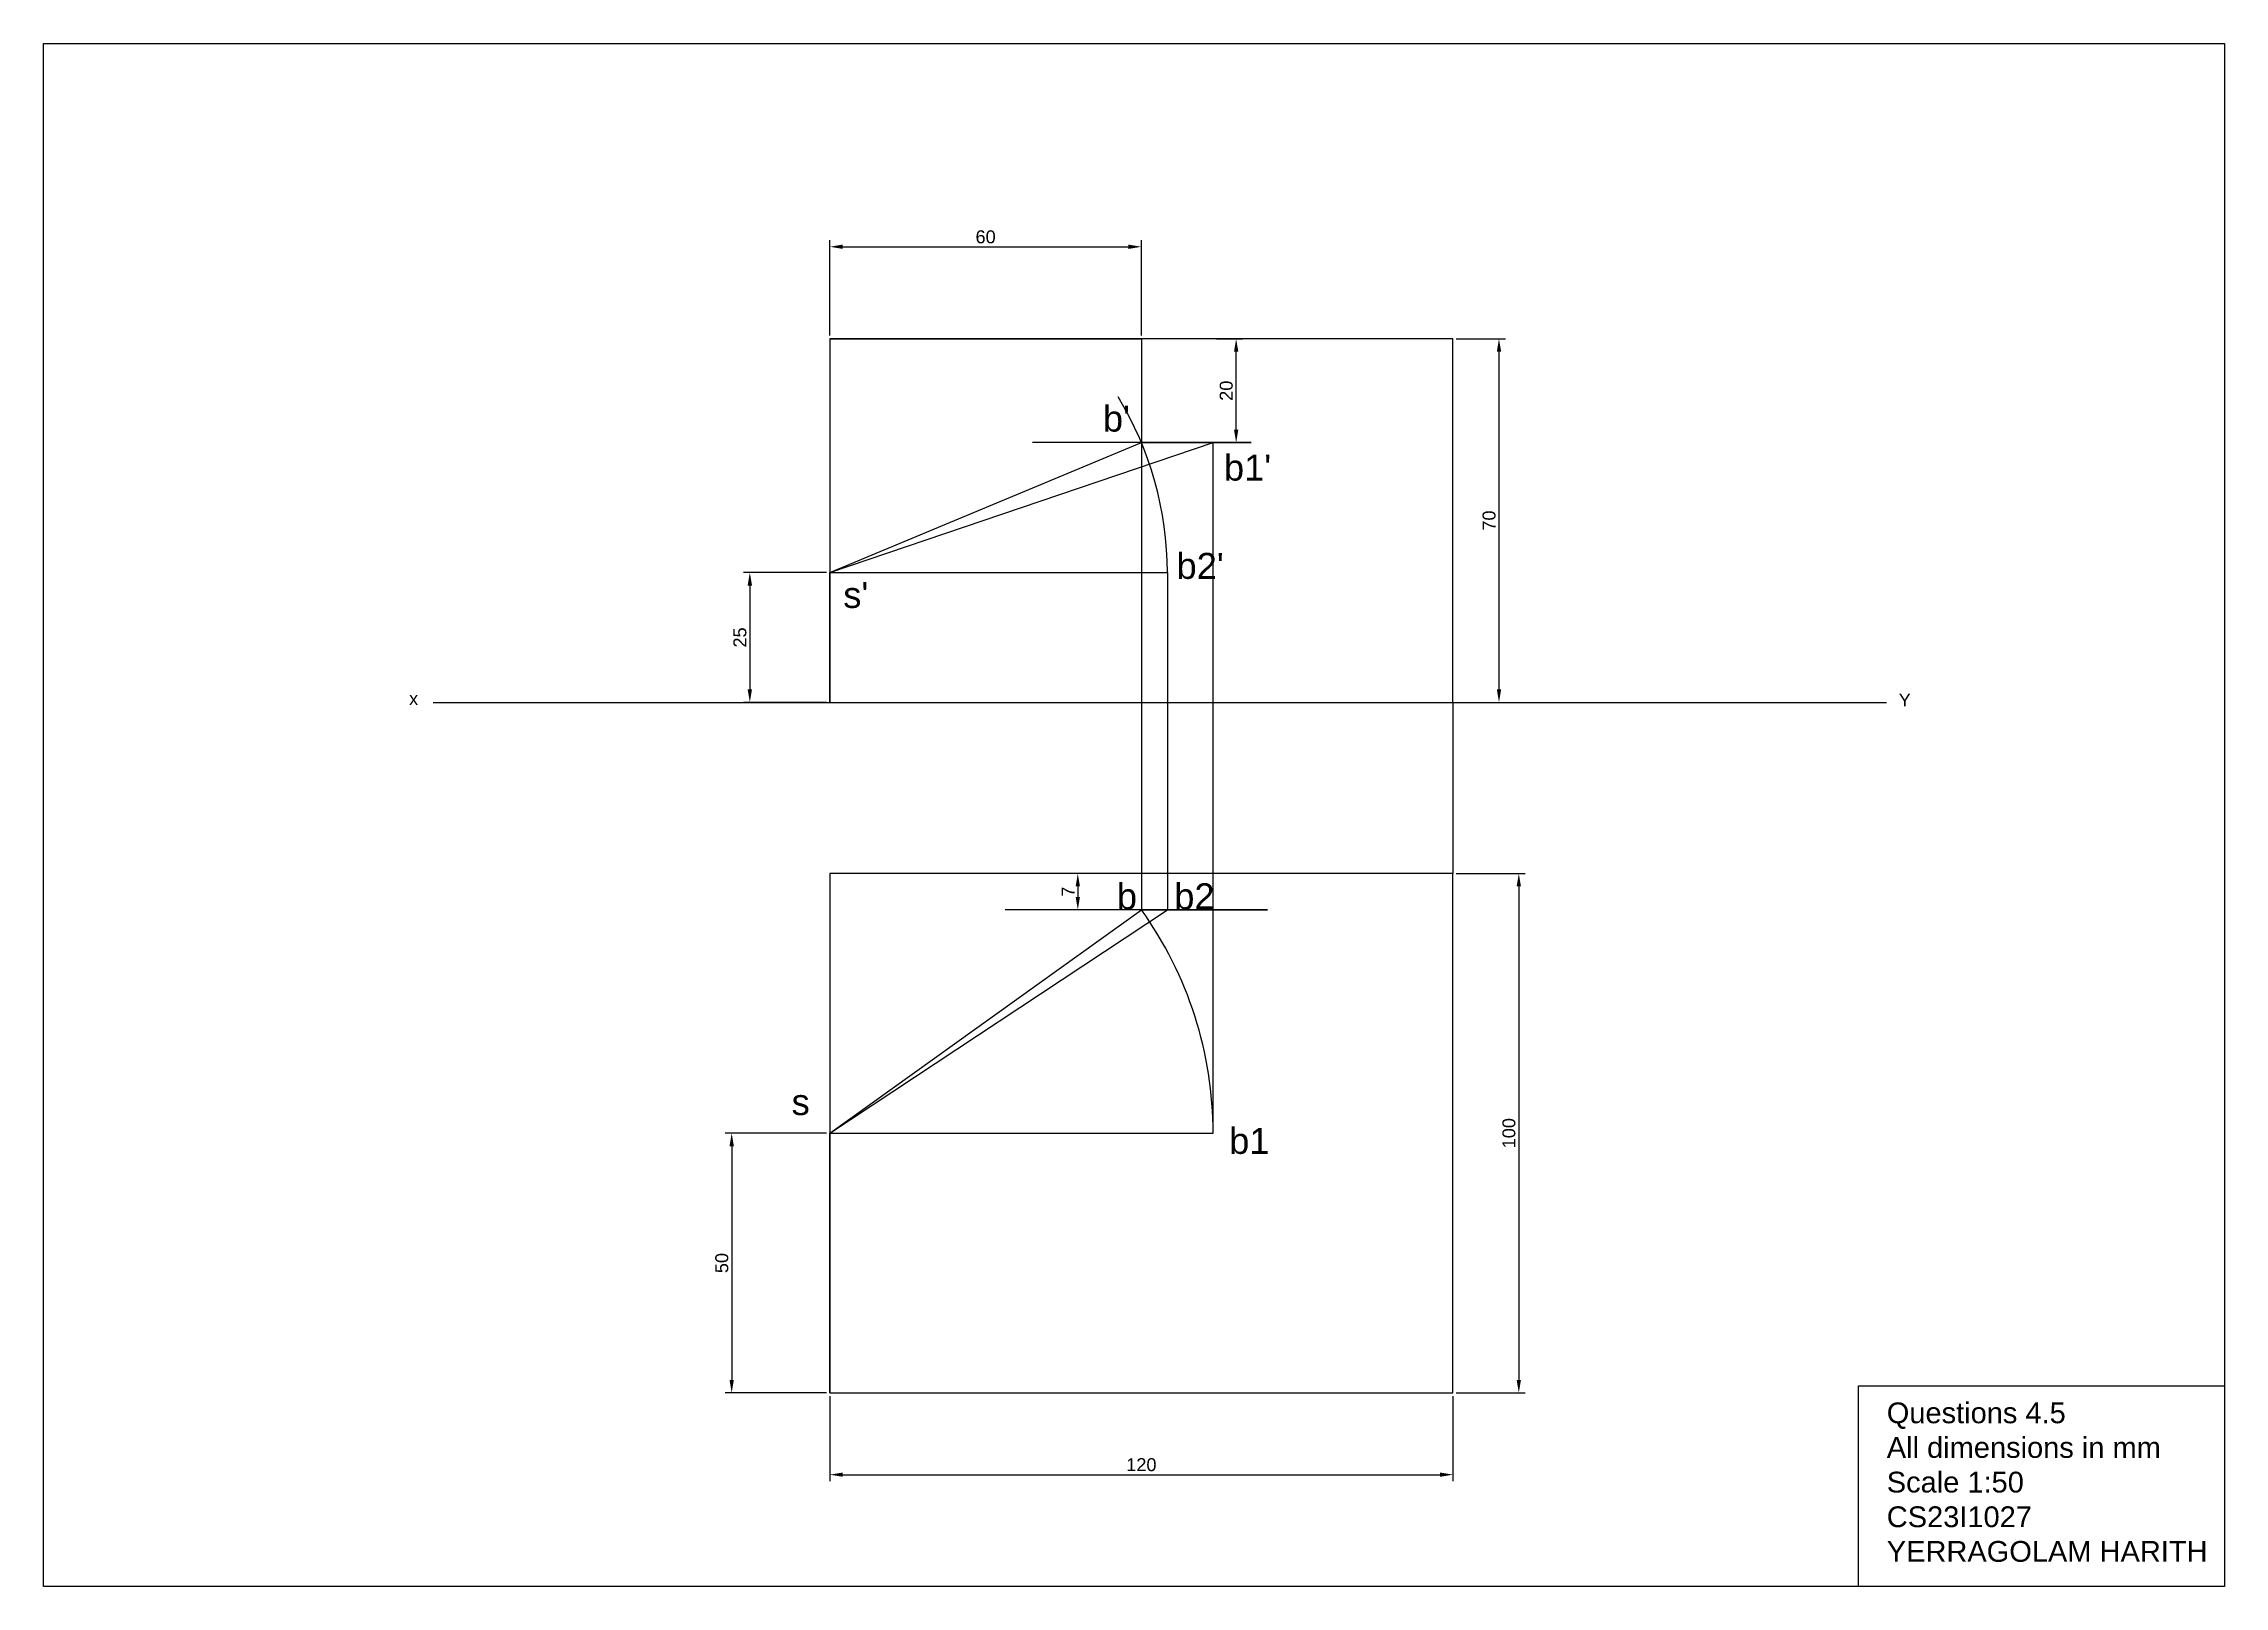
# Model space of a CAD drawing. Header units: millimetres. Extents: x 2023 to 3983, y 1593 to 1892.
# Drawn here: x 2022.7 to 2442.7, y 1593.9 to 1890.9 of the extents above; entities that cross this region are included whole.
import ezdxf

# ---------------------------------------------------------------- set-up
doc = ezdxf.new("R2010")
doc.units = ezdxf.units.MM
doc.styles.get("Standard").update_dxf_attribs({"font": 'arial.ttf'})
doc.dimstyles.new('ISO-25', dxfattribs={"dimtxt": 2.5, "dimasz": 2.5, "dimexe": 1.25, "dimexo": 0.625, "dimtad": 1, "dimtxsty": 'Standard', "dimcen": 2.5, "dimadec": 0, "dimazin": 0, "dimtfac": 1, "dimtmove": 0, "dimatfit": 3, "dimfxl": 1, "dimarcsym": 0})

msp = doc.modelspace()

# ---------------------------------------------------------------- texts
at = {"attachment_point": 1}
for s, width, gutter_width, insert, char_height in [("b'", 5.01611288, 25, (2226.664951, 1821.255689), 5), ("b1'", 6.34389547, 25, (2249.975079, 1811.820254), 5), ("b2'", 6.3879072, 25, (2240.844757, 1792.900211), 5), ("s'", 5.19946988, 25, (2176.666291, 1787.296477), 5), ('x', 16.25867254, 12.5, (2093.046951, 1766.103116), 2.5), ('Y', 16.25867254, 12.5, (2379.927169, 1765.827559), 2.5), ('b', 6.3879072, 25, (2229.357094, 1729.286644), 5), ('b2', 6.3879072, 25, (2240.410794, 1729.286644), 5), ('s', 4.75379456, 25, (2166.71937, 1689.673984), 5), ('b1', 6.3879072, 25, (2250.989629, 1682.205554), 5), ('Questions 4.5\\PAll dimensions in mm\\PScale 1:50\\PCS23I1027\\PYERRAGOLAM HARITH', 79.91576006, 12.5, (2377.635619, 1629.344614), 4)]:
    msp.add_mtext_dynamic_manual_height_columns(s, width=width, gutter_width=gutter_width, heights=[0], dxfattribs=dict(at, insert=insert, char_height=char_height))

# ---------------------------------------------------------------- blocks, each defined once
blk = doc.blocks.new('*D3')
at = {"color": 0, "lineweight": -2, "transparency": 16777216}
for p, q in [((2294.71, 1834.12), (2304.2, 1834.12)), ((2302.95, 1831.62), (2302.95, 1766.62)), ((2294.71, 1764.12), (2304.2, 1764.12))]:
    blk.add_line(p, q, dxfattribs=at)
at = {"color": 0, "transparency": 16777216}
for points in [[(2302.54, 1831.62), (2303.37, 1831.62), (2302.95, 1834.12)], [(2302.54, 1766.62), (2303.37, 1766.62), (2302.95, 1764.12)]]:
    blk.add_solid(points, dxfattribs=at)
at = {"layer": 'Defpoints', "color": 0, "transparency": 16777216}
for p in [(2294.08, 1834.12), (2294.08, 1764.12), (2302.95, 1764.12)]:
    blk.add_point(p, dxfattribs=at)
at = {"color": 0, "transparency": 16777216, "insert": (2301.05, 1799.12), "char_height": 2.5, "attachment_point": 5, "rotation": 90}
blk.add_mtext('70', dxfattribs=at)
blk = doc.blocks.new('*D4')
at = {"color": 0, "lineweight": -2, "transparency": 16777216}
for p, q in [((2294.71, 1731.18), (2308.02, 1731.18)), ((2306.77, 1728.68), (2306.77, 1633.68)), ((2294.71, 1631.18), (2308.02, 1631.18))]:
    blk.add_line(p, q, dxfattribs=at)
at = {"color": 0, "transparency": 16777216}
for points in [[(2306.35, 1728.68), (2307.18, 1728.68), (2306.77, 1731.18)], [(2306.35, 1633.68), (2307.18, 1633.68), (2306.77, 1631.18)]]:
    blk.add_solid(points, dxfattribs=at)
at = {"layer": 'Defpoints', "color": 0, "transparency": 16777216}
for p in [(2294.08, 1731.18), (2294.08, 1631.18), (2306.77, 1631.18)]:
    blk.add_point(p, dxfattribs=at)
at = {"color": 0, "transparency": 16777216, "insert": (2304.87, 1681.18), "char_height": 2.5, "attachment_point": 5, "rotation": 90}
blk.add_mtext('100', dxfattribs=at)
blk = doc.blocks.new('*D5')
at = {"color": 0, "lineweight": -2, "transparency": 16777216}
for p, q in [((2174.08, 1630.56), (2174.08, 1614.19)), ((2294.08, 1630.56), (2294.08, 1614.19)), ((2176.58, 1615.44), (2291.58, 1615.44))]:
    blk.add_line(p, q, dxfattribs=at)
at = {"color": 0, "transparency": 16777216}
for points in [[(2176.58, 1615.86), (2176.58, 1615.03), (2174.08, 1615.44)], [(2291.58, 1615.86), (2291.58, 1615.03), (2294.08, 1615.44)]]:
    blk.add_solid(points, dxfattribs=at)
at = {"layer": 'Defpoints', "color": 0, "transparency": 16777216}
for p in [(2174.08, 1631.18), (2294.08, 1631.18), (2294.08, 1615.44)]:
    blk.add_point(p, dxfattribs=at)
at = {"color": 0, "transparency": 16777216, "insert": (2234.08, 1617.35), "char_height": 2.5, "attachment_point": 5}
blk.add_mtext('120', dxfattribs=at)
blk = doc.blocks.new('*D6')
at = {"color": 0, "lineweight": -2, "transparency": 16777216}
for p, q in [((2173.46, 1789.12), (2157.42, 1789.12)), ((2158.67, 1786.62), (2158.67, 1766.62)), ((2173.46, 1764.12), (2157.42, 1764.12))]:
    blk.add_line(p, q, dxfattribs=at)
at = {"color": 0, "transparency": 16777216}
for points in [[(2158.25, 1786.62), (2159.09, 1786.62), (2158.67, 1789.12)], [(2158.25, 1766.62), (2159.09, 1766.62), (2158.67, 1764.12)]]:
    blk.add_solid(points, dxfattribs=at)
at = {"layer": 'Defpoints', "color": 0, "transparency": 16777216}
for p in [(2174.08, 1789.12), (2158.67, 1764.12), (2174.08, 1764.12)]:
    blk.add_point(p, dxfattribs=at)
at = {"color": 0, "transparency": 16777216, "insert": (2156.77, 1776.62), "char_height": 2.5, "attachment_point": 5, "rotation": 90}
blk.add_mtext('25', dxfattribs=at)
blk = doc.blocks.new('*D7')
at = {"color": 0, "lineweight": -2, "transparency": 16777216}
for p, q in [((2173.46, 1681.18), (2153.93, 1681.18)), ((2155.18, 1678.68), (2155.18, 1633.68)), ((2173.46, 1631.18), (2153.93, 1631.18))]:
    blk.add_line(p, q, dxfattribs=at)
at = {"color": 0, "transparency": 16777216}
for points in [[(2154.76, 1678.68), (2155.59, 1678.68), (2155.18, 1681.18)], [(2154.76, 1633.68), (2155.59, 1633.68), (2155.18, 1631.18)]]:
    blk.add_solid(points, dxfattribs=at)
at = {"layer": 'Defpoints', "color": 0, "transparency": 16777216}
for p in [(2174.08, 1681.18), (2155.18, 1631.18), (2174.08, 1631.18)]:
    blk.add_point(p, dxfattribs=at)
at = {"color": 0, "transparency": 16777216, "insert": (2153.28, 1656.18), "char_height": 2.5, "attachment_point": 5, "rotation": 90}
blk.add_mtext('50', dxfattribs=at)
blk = doc.blocks.new('*D8')
at = {"color": 0, "lineweight": -2, "transparency": 16777216}
for p, q in [((2248.52, 1834.12), (2253.58, 1834.12)), ((2252.33, 1816.62), (2252.33, 1831.62)), ((2248.52, 1814.12), (2253.58, 1814.12))]:
    blk.add_line(p, q, dxfattribs=at)
at = {"color": 0, "transparency": 16777216}
for points in [[(2251.92, 1831.62), (2252.75, 1831.62), (2252.33, 1834.12)], [(2251.92, 1816.62), (2252.75, 1816.62), (2252.33, 1814.12)]]:
    blk.add_solid(points, dxfattribs=at)
at = {"layer": 'Defpoints', "color": 0, "transparency": 16777216}
for p in [(2247.9, 1834.12), (2252.33, 1834.12), (2247.9, 1814.12)]:
    blk.add_point(p, dxfattribs=at)
at = {"color": 0, "transparency": 16777216, "insert": (2250.43, 1824.12), "char_height": 2.5, "attachment_point": 5, "rotation": 90}
blk.add_mtext('20', dxfattribs=at)
blk = doc.blocks.new('*D9')
at = {"color": 0, "lineweight": -2, "transparency": 16777216}
for p, q in [((2233.46, 1731.18), (2220.58, 1731.18)), ((2221.83, 1728.68), (2221.83, 1726.68)), ((2233.46, 1724.18), (2220.58, 1724.18))]:
    blk.add_line(p, q, dxfattribs=at)
at = {"color": 0, "transparency": 16777216}
for points in [[(2221.42, 1728.68), (2222.25, 1728.68), (2221.83, 1731.18)], [(2221.42, 1726.68), (2222.25, 1726.68), (2221.83, 1724.18)]]:
    blk.add_solid(points, dxfattribs=at)
at = {"layer": 'Defpoints', "color": 0, "transparency": 16777216}
for p in [(2234.08, 1731.18), (2221.83, 1724.18), (2234.08, 1724.18)]:
    blk.add_point(p, dxfattribs=at)
at = {"color": 0, "transparency": 16777216, "insert": (2219.96, 1727.68), "char_height": 2.5, "attachment_point": 5, "rotation": 90}
blk.add_mtext('7', dxfattribs=at)
blk = doc.blocks.new('*D10')
at = {"color": 0, "lineweight": -2, "transparency": 16777216}
for p, q in [((2174.08, 1834.75), (2174.08, 1853.08)), ((2234.08, 1834.75), (2234.08, 1853.08)), ((2176.58, 1851.83), (2231.58, 1851.83))]:
    blk.add_line(p, q, dxfattribs=at)
at = {"color": 0, "transparency": 16777216}
for points in [[(2176.58, 1852.25), (2176.58, 1851.42), (2174.08, 1851.83)], [(2231.58, 1852.25), (2231.58, 1851.42), (2234.08, 1851.83)]]:
    blk.add_solid(points, dxfattribs=at)
at = {"layer": 'Defpoints', "color": 0, "transparency": 16777216}
for p in [(2234.08, 1851.83), (2174.08, 1834.12), (2234.08, 1834.12)]:
    blk.add_point(p, dxfattribs=at)
at = {"color": 0, "transparency": 16777216, "insert": (2204.08, 1853.73), "char_height": 2.5, "attachment_point": 5}
blk.add_mtext('60', dxfattribs=at)

# ---------------------------------------------------------------- dimensions: what is measured, and where the dimension line sits
for base, p1, p2, picture, middle in [((2234.080986, 1851.833051), (2174.080986, 1834.121708), (2234.080986, 1834.121708), '*D10', (2204.080986, 1853.734484)), ((2294.080986, 1615.4444), (2174.080986, 1631.184325), (2294.080986, 1631.184325), '*D5', (2234.080986, 1617.345833))]:
    dim = msp.add_linear_dim(base=base, p1=p1, p2=p2, dimstyle='ISO-25')
    dim.commit()
    dim.dimension.update_dxf_attribs({"geometry": picture, "text_midpoint": middle})
for base, p1, p2, picture, middle in [((2252.332651, 1834.121708), (2247.898328, 1814.121708), (2247.898328, 1834.121708), '*D8', (2250.431218, 1824.121708)), ((2302.952791, 1764.121708), (2294.080986, 1834.121708), (2294.080986, 1764.121708), '*D3', (2301.051359, 1799.121708)), ((2158.668729, 1764.121708), (2174.080986, 1789.121708), (2174.080986, 1764.121708), '*D6', (2156.767297, 1776.621708)), ((2221.832951, 1724.184325), (2234.080986, 1731.184325), (2234.080986, 1724.184325), '*D9', (2219.957951, 1727.684325)), ((2306.767418, 1631.184325), (2294.080986, 1731.184325), (2294.080986, 1631.184325), '*D4', (2304.865985, 1681.184325)), ((2155.176911, 1631.184325), (2174.080986, 1681.184325), (2174.080986, 1631.184325), '*D7', (2153.275479, 1656.184325))]:
    dim = msp.add_linear_dim(base=base, p1=p1, p2=p2, angle=90, dimstyle='ISO-25')
    dim.commit()
    dim.dimension.update_dxf_attribs({"geometry": picture, "text_midpoint": middle})

# ---------------------------------------------------------------- linework, layer by layer
for p, q in [((2022.657674, 1890.938854), (2442.657674, 1890.938854)), ((2022.657674, 1593.938854), (2022.657674, 1890.938854)), ((2442.657674, 1890.938854), (2442.657674, 1593.938854)), ((2294.080986, 1834.121708), (2174.080986, 1834.121708)), ((2174.080986, 1834.121708), (2174.080986, 1764.121708)), ((2174.080986, 1834.121708), (2234.080986, 1834.121708)), ((2234.080986, 1834.121708), (2234.080986, 1731.184325)), ((2234.080986, 1834.121708), (2234.080986, 1814.121708)), ((2294.080986, 1764.121708), (2294.080986, 1834.121708)), ((2174.080986, 1789.121708), (2234.080986, 1814.121708)), ((2255.249855, 1814.121708), (2213.134383, 1814.121708)), ((2234.080986, 1814.121708), (2255.249855, 1814.121708)), ((2247.898328, 1681.184325), (2247.898328, 1814.121708)), ((2174.080986, 1764.121708), (2174.080986, 1789.121708)), ((2174.080986, 1789.121708), (2239.080986, 1789.121708)), ((2239.080986, 1789.121708), (2239.080986, 1724.184325)), ((2097.693157, 1764.121708), (2377.603833, 1764.121708)), ((2294.080986, 1764.121708), (2294.080986, 1731.184325)), ((2294.080986, 1731.184325), (2174.080986, 1731.184325)), ((2174.080986, 1731.184325), (2174.080986, 1631.184325)), ((2234.080986, 1731.184325), (2234.080986, 1724.184325)), ((2294.080986, 1631.184325), (2294.080986, 1731.184325)), ((2174.080986, 1681.184325), (2234.080986, 1724.184325)), ((2258.35874, 1724.184325), (2207.874307, 1724.184325)), ((2234.080986, 1724.184325), (2258.35874, 1724.184325)), ((2174.080986, 1631.184325), (2174.080986, 1681.184325)), ((2174.080986, 1681.184325), (2247.898328, 1681.184325)), ((2174.080986, 1631.184325), (2294.080986, 1631.184325)), ((2442.657674, 1593.938854), (2022.657674, 1593.938854))]:
    msp.add_line(p, q)
at = {"color": 85, "true_color": 0x58ba48}
for p, q in [((2174.080986, 1789.121708), (2247.898328, 1814.121708)), ((2174.080986, 1681.184325), (2239.080986, 1724.184325))]:
    msp.add_line(p, q, dxfattribs=at)
msp.add_lwpolyline([(2372.18132, 1632.544177), (2442.657674, 1632.544177), (2442.657674, 1593.938854), (2372.18132, 1593.938854)], close=True)
for centre, radius, end in [((2174.080986, 1789.121708), 65, 31.3329191), ((2174.080986, 1681.184325), 73.817342, 35.62790729)]:
    msp.add_arc(centre, radius, 0, end)

msp.set_redraw_order([(e.dxf.handle, doc.entitydb.next_handle()) for e in msp.query("TEXT MTEXT ATTDEF DIMENSION ARC_DIMENSION")])  # texts and dimensions are drawn at this point

doc.saveas('drawing.dxf')
